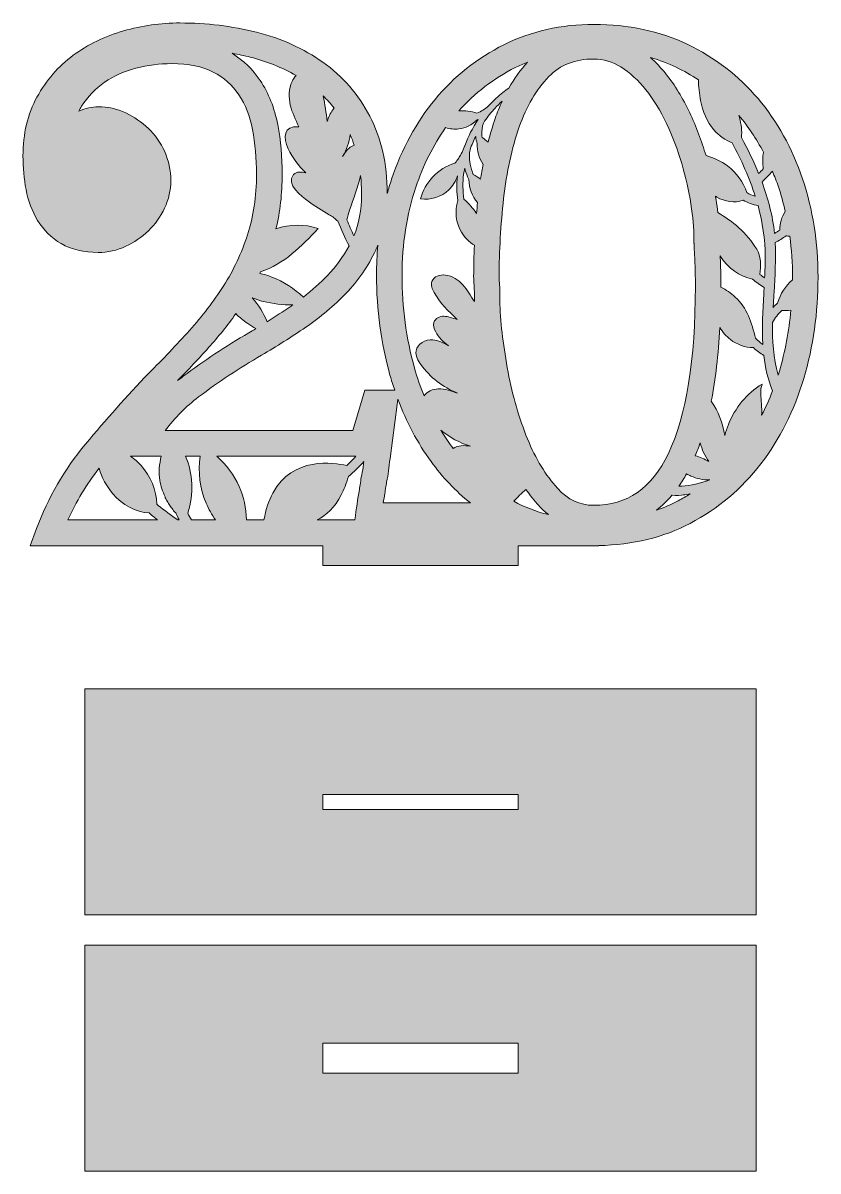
# Model space of a CAD drawing. Header units: inches. Extents: x 2.36 to 7.64, y -8.81 to -1.19.
import ezdxf

# ---------------------------------------------------------------- set-up
doc = ezdxf.new("R2010")
doc.units = ezdxf.units.IN
doc.header["$MEASUREMENT"] = 0
doc.layers.add('_U+2018_U+043B_U+043E_U+0439_1', color=7, linetype='Continuous')

# ---------------------------------------------------------------- blocks, each defined once
blk = doc.blocks.new('block 2')
at = {"layer": '_U+2018_U+043B_U+043E_U+0439_1', "true_color": 0xffffff}
h = blk.add_hatch(color=7, dxfattribs=at)
h.dxf.hatch_style = 2
edge = h.paths.add_edge_path()
edge.add_spline(control_points=[(7.5387, -2.2222), (7.4701, -2.0196), (7.3704, -1.8404), (7.2425, -1.6894), (7.1136, -1.5374), (6.9554, -1.4161), (6.7723, -1.3286), (6.5885, -1.2409), (6.3803, -1.1964), (6.1535, -1.1964), (5.9354, -1.1964), (5.7338, -1.2419), (5.5543, -1.3317), (5.3762, -1.4208), (5.2222, -1.543), (5.0966, -1.6949), (4.9719, -1.8459), (4.8748, -2.0242), (4.8079, -2.2249), (4.7975, -2.2563), (4.7879, -2.2881), (4.7791, -2.3201), (4.778, -2.122), (4.739, -1.9488), (4.6632, -1.8055), (4.5864, -1.6606), (4.4817, -1.5403), (4.3518, -1.448), (4.2242, -1.3574), (4.0758, -1.2903), (3.9106, -1.2485), (3.7487, -1.2077), (3.5774, -1.187), (3.4015, -1.187), (3.2745, -1.187), (3.1483, -1.2048), (3.0265, -1.2398), (2.9025, -1.2755), (2.7902, -1.33), (2.6928, -1.4017), (2.5935, -1.4749), (2.5123, -1.5684), (2.4516, -1.6795), (2.3899, -1.7924), (2.3586, -1.9236), (2.3586, -2.0695), (2.3586, -2.147), (2.3654, -2.2222), (2.379, -2.2931), (2.3933, -2.3686), (2.4192, -2.4376), (2.4559, -2.4982), (2.4945, -2.5621), (2.5474, -2.6141), (2.613, -2.6526), (2.6793, -2.6916), (2.7622, -2.7115), (2.8591, -2.7115), (2.9218, -2.7115), (2.9831, -2.6977), (3.0414, -2.6704), (3.0968, -2.6447), (3.1474, -2.61), (3.1918, -2.5674), (3.2369, -2.5242), (3.2732, -2.4736), (3.2997, -2.4169), (3.3269, -2.3585), (3.3407, -2.2971), (3.3407, -2.2346), (3.3407, -2.1662), (3.327, -2.1012), (3.3002, -2.0415), (3.2737, -1.9829), (3.2372, -1.9312), (3.1918, -1.8876), (3.1473, -1.8451), (3.0968, -1.8104), (3.0415, -1.7846), (2.9829, -1.7573), (2.9216, -1.7435), (2.8591, -1.7435), (2.8177, -1.7435), (2.7741, -1.7531), (2.729, -1.7721), (2.7346, -1.7612), (2.7407, -1.7506), (2.7472, -1.7405), (2.788, -1.6766), (2.8396, -1.6229), (2.9005, -1.5809), (2.9626, -1.5382), (3.0327, -1.5067), (3.1089, -1.4873), (3.1883, -1.4671), (3.2677, -1.4569), (3.3449, -1.4569), (3.4591, -1.4569), (3.5528, -1.4758), (3.6233, -1.513), (3.6945, -1.5507), (3.7499, -1.6002), (3.7926, -1.6641), (3.8363, -1.7297), (3.8669, -1.8072), (3.8835, -1.8945), (3.9013, -1.988), (3.9103, -2.0882), (3.9103, -2.1921), (3.9103, -2.3394), (3.8903, -2.4749), (3.8509, -2.5946), (3.811, -2.7158), (3.7577, -2.8292), (3.6926, -2.9315), (3.6262, -3.0355), (3.5498, -3.1356), (3.4654, -3.2291), (3.3786, -3.3252), (3.2875, -3.4209), (3.1948, -3.5136), (3.1948, -3.5136), (3.1942, -3.5143), (3.1942, -3.5143), (3.1942, -3.5143), (3.1935, -3.515), (3.1935, -3.515), (3.0509, -3.664), (2.9099, -3.8218), (2.7746, -3.9838), (2.6338, -4.1525), (2.5242, -4.3411), (2.4488, -4.5442), (2.4488, -4.5442), (2.4061, -4.6593), (2.4061, -4.6593), (2.4061, -4.6593), (2.5289, -4.6593), (2.5289, -4.6593), (2.5289, -4.6593), (4.35, -4.6593), (4.35, -4.6593), (4.35, -4.6593), (4.35, -4.7912), (4.35, -4.7912), (4.35, -4.7912), (5.65, -4.7912), (5.65, -4.7912), (5.65, -4.7912), (5.65, -4.6593), (5.65, -4.6593), (5.65, -4.6593), (6.1856, -4.6593), (6.1856, -4.6593), (6.1856, -4.6593), (6.1856, -4.6583), (6.1856, -4.6583), (6.4102, -4.654), (6.614, -4.6045), (6.7917, -4.5109), (6.9763, -4.4137), (7.1343, -4.2808), (7.2613, -4.1158), (7.3872, -3.9523), (7.4832, -3.7613), (7.5467, -3.5481), (7.6096, -3.3369), (7.6414, -3.1108), (7.6414, -2.8761), (7.6414, -2.6435), (7.6069, -2.4235), (7.5387, -2.2222)], knot_values=[0, 0, 0, 0, 1, 1, 1, 2, 2, 2, 3, 3, 3, 4, 4, 4, 5, 5, 5, 6, 6, 6, 7, 7, 7, 8, 8, 8, 9, 9, 9, 10, 10, 10, 11, 11, 11, 12, 12, 12, 13, 13, 13, 14, 14, 14, 15, 15, 15, 16, 16, 16, 17, 17, 17, 18, 18, 18, 19, 19, 19, 20, 20, 20, 21, 21, 21, 22, 22, 22, 23, 23, 23, 24, 24, 24, 25, 25, 25, 26, 26, 26, 27, 27, 27, 28, 28, 28, 29, 29, 29, 30, 30, 30, 31, 31, 31, 32, 32, 32, 33, 33, 33, 34, 34, 34, 35, 35, 35, 36, 36, 36, 37, 37, 37, 38, 38, 38, 39, 39, 39, 40, 40, 40, 41, 41, 41, 42, 42, 42, 43, 43, 43, 44, 44, 44, 45, 45, 45, 46, 46, 46, 47, 47, 47, 48, 48, 48, 49, 49, 49, 50, 50, 50, 51, 51, 51, 52, 52, 52, 53, 53, 53, 54, 54, 54, 55, 55, 55, 56, 56, 56, 57, 57, 57, 57], degree=3, periodic=1)
edge = h.paths.add_edge_path()
edge.add_spline(control_points=[(7.3782, -2.2765), (7.3959, -2.3288), (7.4108, -2.3826), (7.4235, -2.4376), (7.4006, -2.476), (7.3866, -2.5188), (7.3866, -2.5627), (7.3752, -2.5701), (7.3637, -2.5774), (7.352, -2.5845), (7.3397, -2.4672), (7.3101, -2.3544), (7.2691, -2.2443), (7.2915, -2.2214), (7.315, -2.1971), (7.338, -2.1712), (7.3524, -2.2055), (7.366, -2.2405), (7.3782, -2.2765)], knot_values=[0, 0, 0, 0, 1, 1, 1, 2, 2, 2, 3, 3, 3, 4, 4, 4, 5, 5, 5, 6, 6, 6, 6], degree=3, periodic=1)
edge = h.paths.add_edge_path()
edge.add_spline(control_points=[(7.472, -2.8761), (7.472, -2.8816), (7.4717, -2.887), (7.4717, -2.8924), (7.425, -2.9342), (7.3907, -2.9854), (7.3721, -3.0473), (7.3621, -3.0567), (7.3524, -3.0665), (7.3431, -3.0766), (7.3448, -3.0434), (7.3469, -3.0102), (7.3489, -2.9772), (7.3557, -2.8684), (7.3627, -2.7558), (7.3569, -2.6462), (7.3815, -2.6322), (7.4055, -2.6172), (7.429, -2.6013), (7.4369, -2.6025), (7.4451, -2.6026), (7.4535, -2.6021), (7.4655, -2.6908), (7.472, -2.7822), (7.472, -2.8761)], knot_values=[0, 0, 0, 0, 1, 1, 1, 2, 2, 2, 3, 3, 3, 4, 4, 4, 5, 5, 5, 6, 6, 6, 7, 7, 7, 8, 8, 8, 8], degree=3, periodic=1)
edge = h.paths.add_edge_path()
edge.add_spline(control_points=[(7.2904, -2.7412), (7.2906, -2.7871), (7.2889, -2.8337), (7.2867, -2.8802), (7.276, -2.873), (7.2656, -2.8654), (7.2557, -2.8573), (7.2625, -2.802), (7.2625, -2.7335), (7.2346, -2.6897), (7.2029, -2.6399), (7.1597, -2.5863), (7.1158, -2.5469), (7.073, -2.5084), (7.0244, -2.4772), (6.9758, -2.4465), (6.9726, -2.4193), (6.9689, -2.3914), (6.9644, -2.3626), (6.9631, -2.3541), (6.9614, -2.3454), (6.96, -2.3369), (6.9631, -2.339), (6.966, -2.3413), (6.9693, -2.3433), (7.0208, -2.3749), (7.0876, -2.3855), (7.1432, -2.3646), (7.1729, -2.38), (7.207, -2.394), (7.2428, -2.4005), (7.2724, -2.5096), (7.2901, -2.6228), (7.2904, -2.7412)], knot_values=[0, 0, 0, 0, 1, 1, 1, 2, 2, 2, 3, 3, 3, 4, 4, 4, 5, 5, 5, 6, 6, 6, 7, 7, 7, 8, 8, 8, 9, 9, 9, 10, 10, 10, 11, 11, 11, 11], degree=3, periodic=1)
edge = h.paths.add_edge_path()
edge.add_spline(control_points=[(7.2656, -3.7158), (7.2621, -3.6722), (7.2541, -3.6267), (7.2695, -3.5859), (7.1686, -3.6483), (7.0888, -3.7439), (7.0455, -3.8543), (7.0363, -3.8779), (7.0288, -3.9021), (7.0229, -3.9267), (7.005, -3.8464), (6.9803, -3.7645), (6.9318, -3.6999), (6.9605, -3.5543), (6.9797, -3.3909), (6.9891, -3.2101), (7.0073, -3.2409), (7.0309, -3.2684), (7.0593, -3.2901), (7.1028, -3.3233), (7.157, -3.3427), (7.2116, -3.3438), (7.2336, -3.3625), (7.2566, -3.3801), (7.2807, -3.3965), (7.2902, -3.4759), (7.3081, -3.5546), (7.3391, -3.6316), (7.3174, -3.6875), (7.293, -3.7412), (7.2662, -3.7929), (7.2677, -3.7673), (7.2676, -3.7415), (7.2656, -3.7158)], knot_values=[0, 0, 0, 0, 1, 1, 1, 2, 2, 2, 3, 3, 3, 4, 4, 4, 5, 5, 5, 6, 6, 6, 7, 7, 7, 8, 8, 8, 9, 9, 9, 10, 10, 10, 11, 11, 11, 11], degree=3, periodic=1)
edge = h.paths.add_edge_path()
edge.add_spline(control_points=[(7.2743, -3.3232), (7.2574, -3.3101), (7.2413, -3.2961), (7.2256, -3.2817), (7.2031, -3.1794), (7.1674, -3.0782), (7.0917, -3.0077), (7.0631, -2.9811), (7.03, -2.9602), (6.9959, -2.9409), (6.9959, -2.9396), (6.996, -2.9383), (6.996, -2.9369), (6.996, -2.891), (6.9951, -2.8429), (6.9936, -2.7937), (6.9929, -2.7746), (6.9921, -2.7546), (6.9912, -2.7342), (6.9921, -2.7357), (6.9929, -2.7374), (6.9939, -2.7389), (7.0435, -2.8158), (7.1186, -2.8703), (7.2066, -2.8887), (7.2299, -2.9092), (7.2554, -2.9277), (7.2833, -2.9437), (7.2825, -2.9576), (7.2817, -2.9716), (7.2809, -2.9854), (7.2742, -3.0971), (7.2675, -3.2106), (7.2743, -3.3232)], knot_values=[0, 0, 0, 0, 1, 1, 1, 2, 2, 2, 3, 3, 3, 4, 4, 4, 5, 5, 5, 6, 6, 6, 7, 7, 7, 8, 8, 8, 9, 9, 9, 10, 10, 10, 11, 11, 11, 11], degree=3, periodic=1)
edge = h.paths.add_edge_path()
edge.add_spline(control_points=[(6.8585, -3.9753), (6.8694, -4.02), (6.8891, -4.063), (6.9162, -4.1), (6.8878, -4.0837), (6.8573, -4.0708), (6.8258, -4.0614), (6.8373, -4.0339), (6.8481, -4.005), (6.8585, -3.9753)], knot_values=[0, 0, 0, 0, 1, 1, 1, 2, 2, 2, 3, 3, 3, 3], degree=3, periodic=1)
edge = h.paths.add_edge_path()
edge.add_spline(control_points=[(6.7677, -4.1813), (6.7769, -4.1867), (6.7863, -4.1918), (6.7961, -4.1963), (6.8343, -4.2136), (6.8761, -4.2231), (6.9232, -4.2217), (6.9231, -4.2217), (6.9231, -4.2217), (6.9231, -4.2218), (6.8584, -4.2459), (6.7965, -4.2596), (6.7357, -4.2631), (6.7289, -4.2635), (6.7225, -4.2638), (6.7161, -4.2641), (6.7342, -4.2382), (6.7514, -4.2106), (6.7677, -4.1813)], knot_values=[0, 0, 0, 0, 1, 1, 1, 2, 2, 2, 3, 3, 3, 4, 4, 4, 5, 5, 5, 6, 6, 6, 6], degree=3, periodic=1)
edge = h.paths.add_edge_path()
edge.add_spline(control_points=[(7.3843, -3.4997), (7.3817, -3.5085), (7.3787, -3.517), (7.376, -3.5257), (7.3439, -3.4121), (7.3372, -3.294), (7.3395, -3.1757), (7.356, -3.1459), (7.3766, -3.1198), (7.4002, -3.0963), (7.4206, -3.0968), (7.4411, -3.0965), (7.4615, -3.0953), (7.4483, -3.2352), (7.4227, -3.3706), (7.3843, -3.4997)], knot_values=[0, 0, 0, 0, 1, 1, 1, 2, 2, 2, 3, 3, 3, 4, 4, 4, 5, 5, 5, 5], degree=3, periodic=1)
edge = h.paths.add_edge_path()
edge.add_spline(control_points=[(7.2781, -2.0443), (7.2713, -2.0795), (7.2757, -2.1206), (7.2767, -2.1559), (7.2668, -2.1665), (7.2568, -2.177), (7.2468, -2.1873), (7.2137, -2.1065), (7.1748, -2.027), (7.1323, -1.9481), (7.1374, -1.9045), (7.131, -1.859), (7.1197, -1.8162), (7.1185, -1.8114), (7.117, -1.8068), (7.1157, -1.8021), (7.1774, -1.8753), (7.2315, -1.9564), (7.2781, -2.0443)], knot_values=[0, 0, 0, 0, 1, 1, 1, 2, 2, 2, 3, 3, 3, 4, 4, 4, 5, 5, 5, 6, 6, 6, 6], degree=3, periodic=1)
edge = h.paths.add_edge_path()
edge.add_spline(control_points=[(6.6993, -1.4815), (6.7506, -1.5061), (6.7995, -1.5339), (6.8462, -1.5644), (6.8483, -1.6109), (6.8522, -1.6573), (6.8612, -1.7029), (6.8751, -1.7735), (6.9021, -1.8429), (6.9492, -1.8974), (6.9822, -1.9357), (7.0248, -1.9653), (7.0718, -1.9839), (7.1319, -2.0975), (7.1854, -2.2153), (7.2245, -2.3384), (7.2053, -2.3322), (7.1864, -2.3238), (7.1678, -2.314), (7.1458, -2.2434), (7.0991, -2.1808), (7.0395, -2.1366), (6.9969, -2.105), (6.9482, -2.0825), (6.897, -2.0683), (6.8679, -1.971), (6.8315, -1.8751), (6.7885, -1.7831), (6.7435, -1.6869), (6.6902, -1.6001), (6.6301, -1.5251), (6.5981, -1.4853), (6.5639, -1.4489), (6.5277, -1.4165), (6.5874, -1.4338), (6.6447, -1.4555), (6.6993, -1.4815)], knot_values=[0, 0, 0, 0, 1, 1, 1, 2, 2, 2, 3, 3, 3, 4, 4, 4, 5, 5, 5, 6, 6, 6, 7, 7, 7, 8, 8, 8, 9, 9, 9, 10, 10, 10, 11, 11, 11, 12, 12, 12, 12], degree=3, periodic=1)
edge = h.paths.add_edge_path()
edge.add_spline(control_points=[(5.6301, -1.4832), (5.6566, -1.47), (5.6838, -1.4578), (5.7115, -1.4468), (5.6648, -1.4981), (5.6232, -1.5563), (5.5866, -1.6207), (5.5597, -1.6372), (5.5335, -1.6579), (5.502, -1.6876), (5.4845, -1.7038), (5.4671, -1.7215), (5.4505, -1.7403), (5.4279, -1.7596), (5.404, -1.7741), (5.3748, -1.786), (5.3364, -1.7731), (5.2951, -1.7686), (5.2543, -1.7717), (5.3596, -1.6526), (5.4857, -1.5554), (5.6301, -1.4832)], knot_values=[0, 0, 0, 0, 1, 1, 1, 2, 2, 2, 3, 3, 3, 4, 4, 4, 5, 5, 5, 6, 6, 6, 7, 7, 7, 7], degree=3, periodic=1)
edge = h.paths.add_edge_path()
edge.add_spline(control_points=[(3.4788, -4.4885), (3.4699, -4.4735), (3.4613, -4.4582), (3.4535, -4.4425), (3.4953, -4.3136), (3.4877, -4.179), (3.4389, -4.0651), (3.4389, -4.0651), (3.5364, -4.0651), (3.5364, -4.0651), (3.5212, -4.1697), (3.5344, -4.2786), (3.5752, -4.3762), (3.5919, -4.4159), (3.6133, -4.4535), (3.6384, -4.4885), (3.6384, -4.4885), (3.4788, -4.4885), (3.4788, -4.4885)], knot_values=[0, 0, 0, 0, 1, 1, 1, 2, 2, 2, 3, 3, 3, 4, 4, 4, 5, 5, 5, 6, 6, 6, 6], degree=3, periodic=1)
edge = h.paths.add_edge_path()
edge.add_spline(control_points=[(3.3877, -4.4885), (3.3424, -4.457), (3.2989, -4.4248), (3.2576, -4.3919), (3.2545, -4.3894), (3.2514, -4.3866), (3.2483, -4.384), (3.2443, -4.2898), (3.2076, -4.197), (3.1443, -4.127), (3.1232, -4.1036), (3.0991, -4.0829), (3.073, -4.0651), (3.073, -4.0651), (3.1468, -4.0651), (3.1468, -4.0651), (3.1468, -4.0651), (3.278, -4.0651), (3.278, -4.0651), (3.2636, -4.1174), (3.2598, -4.1726), (3.2683, -4.2262), (3.2743, -4.2639), (3.2864, -4.3004), (3.3032, -4.3347), (3.3036, -4.3396), (3.3049, -4.3445), (3.3075, -4.349), (3.3136, -4.3589), (3.3201, -4.3686), (3.3265, -4.3783), (3.3323, -4.3871), (3.3381, -4.3959), (3.3437, -4.4048), (3.3437, -4.4048), (3.3446, -4.4063), (3.3446, -4.4063), (3.3446, -4.4063), (3.3457, -4.4076), (3.3457, -4.4076), (3.3468, -4.409), (3.3481, -4.411), (3.3495, -4.4132), (3.3549, -4.4213), (3.3626, -4.433), (3.374, -4.4399), (3.3809, -4.4565), (3.3886, -4.4727), (3.3967, -4.4885), (3.3967, -4.4885), (3.3877, -4.4885), (3.3877, -4.4885)], knot_values=[0, 0, 0, 0, 1, 1, 1, 2, 2, 2, 3, 3, 3, 4, 4, 4, 5, 5, 5, 6, 6, 6, 7, 7, 7, 8, 8, 8, 9, 9, 9, 10, 10, 10, 11, 11, 11, 12, 12, 12, 13, 13, 13, 14, 14, 14, 15, 15, 15, 16, 16, 16, 17, 17, 17, 17], degree=3, periodic=1)
edge = h.paths.add_edge_path()
edge.add_spline(control_points=[(3.795, -4.2661), (3.761, -4.1893), (3.7098, -4.1204), (3.6468, -4.0651), (3.6468, -4.0651), (4.5705, -4.0651), (4.5705, -4.0651), (4.5516, -4.0861), (4.5314, -4.1067), (4.5095, -4.1267), (4.4238, -4.1068), (4.1503, -4.0654), (4.0186, -4.3096), (3.9928, -4.3573), (3.9725, -4.4164), (3.96, -4.4885), (3.96, -4.4885), (3.8431, -4.4885), (3.8431, -4.4885), (3.8411, -4.4075), (3.825, -4.3337), (3.795, -4.2661)], knot_values=[0, 0, 0, 0, 1, 1, 1, 2, 2, 2, 3, 3, 3, 4, 4, 4, 5, 5, 5, 6, 6, 6, 7, 7, 7, 7], degree=3, periodic=1)
edge = h.paths.add_edge_path()
edge.add_spline(control_points=[(4.8493, -3.6851), (4.906, -3.8367), (4.9799, -3.9757), (5.07, -4.0999), (5.1457, -4.2043), (5.2334, -4.2963), (5.332, -4.3753), (5.332, -4.3753), (4.7523, -4.3753), (4.7523, -4.3753), (4.7559, -4.3533), (4.7596, -4.3321), (4.7635, -4.3118), (4.7635, -4.3118), (4.765, -4.3038), (4.765, -4.3038), (4.765, -4.3038), (4.765, -4.2956), (4.765, -4.2956), (4.765, -4.2954), (4.7651, -4.2907), (4.7677, -4.279), (4.7677, -4.279), (4.7678, -4.2787), (4.7678, -4.2787), (4.7678, -4.2787), (4.7679, -4.2783), (4.7679, -4.2783), (4.7713, -4.2626), (4.7733, -4.2491), (4.7741, -4.2367), (4.7801, -4.2115), (4.7847, -4.1868), (4.7879, -4.1632), (4.7911, -4.139), (4.7942, -4.1116), (4.7975, -4.0792), (4.7975, -4.0792), (4.8445, -3.7219), (4.8445, -3.7219), (4.8445, -3.7219), (4.8493, -3.6851), (4.8493, -3.6851)], knot_values=[0, 0, 0, 0, 1, 1, 1, 2, 2, 2, 3, 3, 3, 4, 4, 4, 5, 5, 5, 6, 6, 6, 7, 7, 7, 8, 8, 8, 9, 9, 9, 10, 10, 10, 11, 11, 11, 12, 12, 12, 13, 13, 13, 14, 14, 14, 14], degree=3, periodic=1)
edge = h.paths.add_edge_path()
edge.add_spline(control_points=[(5.4141, -2.1231), (5.4146, -2.1238), (5.4152, -2.1245), (5.4157, -2.1252), (5.4095, -2.1575), (5.404, -2.1905), (5.3989, -2.2238), (5.3835, -2.2133), (5.3678, -2.203), (5.351, -2.193), (5.3492, -2.1882), (5.3472, -2.1836), (5.3456, -2.1786), (5.3277, -2.1274), (5.3215, -2.0864), (5.3264, -2.0489), (5.3271, -2.0414), (5.3279, -2.0352), (5.3289, -2.0296), (5.3403, -1.9981), (5.3528, -1.9686), (5.3668, -1.9403), (5.3686, -1.9566), (5.3723, -1.9732), (5.3775, -1.9898), (5.3746, -2.0367), (5.387, -2.0846), (5.4141, -2.1231)], knot_values=[0, 0, 0, 0, 1, 1, 1, 2, 2, 2, 3, 3, 3, 4, 4, 4, 5, 5, 5, 6, 6, 6, 7, 7, 7, 8, 8, 8, 9, 9, 9, 9], degree=3, periodic=1)
edge = h.paths.add_edge_path()
edge.add_spline(control_points=[(5.3792, -2.3806), (5.3767, -2.4043), (5.3744, -2.428), (5.3723, -2.4517), (5.3488, -2.4185), (5.3213, -2.3868), (5.2888, -2.3565), (5.2804, -2.3044), (5.2791, -2.2445), (5.2862, -2.1935), (5.2882, -2.1794), (5.2907, -2.1654), (5.2937, -2.1511), (5.2984, -2.1692), (5.3048, -2.1882), (5.3128, -2.2082), (5.3153, -2.2146), (5.3184, -2.221), (5.3214, -2.2274), (5.3228, -2.283), (5.3432, -2.3381), (5.3792, -2.3806)], knot_values=[0, 0, 0, 0, 1, 1, 1, 2, 2, 2, 3, 3, 3, 4, 4, 4, 5, 5, 5, 6, 6, 6, 7, 7, 7, 7], degree=3, periodic=1)
edge = h.paths.add_edge_path()
edge.add_spline(control_points=[(5.2176, -4.014), (5.2141, -4.0094), (5.2105, -4.005), (5.2071, -4.0003), (5.182, -3.9658), (5.1585, -3.9297), (5.1362, -3.8926), (5.1939, -3.9401), (5.2607, -3.9766), (5.3321, -3.9986), (5.2921, -3.9913), (5.2466, -3.9921), (5.2176, -4.014)], knot_values=[0, 0, 0, 0, 1, 1, 1, 2, 2, 2, 3, 3, 3, 4, 4, 4, 4], degree=3, periodic=1)
edge = h.paths.add_edge_path()
edge.add_spline(control_points=[(4.4739, -4.3214), (4.4921, -4.2869), (4.5078, -4.2468), (4.5205, -4.2006), (4.5587, -4.1683), (4.5928, -4.1349), (4.6234, -4.1), (4.6217, -4.1148), (4.6201, -4.1284), (4.6185, -4.1404), (4.6158, -4.1606), (4.6116, -4.1821), (4.6061, -4.2043), (4.6061, -4.2043), (4.6036, -4.2144), (4.6036, -4.2144), (4.6036, -4.2144), (4.6036, -4.2249), (4.6036, -4.2249), (4.6036, -4.2251), (4.6035, -4.2297), (4.6009, -4.2419), (4.5972, -4.2583), (4.5951, -4.2729), (4.5944, -4.2863), (4.5828, -4.3475), (4.5729, -4.4153), (4.5647, -4.4885), (4.5647, -4.4885), (4.313, -4.4885), (4.313, -4.4885), (4.3733, -4.4568), (4.4304, -4.4049), (4.4739, -4.3214)], knot_values=[0, 0, 0, 0, 1, 1, 1, 2, 2, 2, 3, 3, 3, 4, 4, 4, 5, 5, 5, 6, 6, 6, 7, 7, 7, 8, 8, 8, 9, 9, 9, 10, 10, 10, 11, 11, 11, 11], degree=3, periodic=1)
edge = h.paths.add_edge_path()
edge.add_spline(control_points=[(5.6198, -4.3638), (5.6449, -4.3366), (5.6719, -4.3105), (5.7006, -4.286), (5.7276, -4.3242), (5.7559, -4.3601), (5.786, -4.3927), (5.8065, -4.4151), (5.8279, -4.4352), (5.85, -4.4531), (5.768, -4.4323), (5.6912, -4.4024), (5.6198, -4.3638)], knot_values=[0, 0, 0, 0, 1, 1, 1, 2, 2, 2, 3, 3, 3, 4, 4, 4, 4], degree=3, periodic=1)
edge = h.paths.add_edge_path()
edge.add_spline(control_points=[(5.4963, -1.8216), (5.4787, -1.872), (5.463, -1.9246), (5.4489, -1.9789), (5.4365, -1.968), (5.4237, -1.9575), (5.4098, -1.9479), (5.4087, -1.9415), (5.4079, -1.9347), (5.4073, -1.9274), (5.4058, -1.9058), (5.4099, -1.8761), (5.4178, -1.8515), (5.4386, -1.8204), (5.4612, -1.7911), (5.4869, -1.7622), (5.4869, -1.7622), (5.4898, -1.7591), (5.4898, -1.7591), (5.4906, -1.7582), (5.4915, -1.7573), (5.4923, -1.7564), (5.4923, -1.7564), (5.4937, -1.7549), (5.4937, -1.7549), (5.5101, -1.7372), (5.5263, -1.7215), (5.5424, -1.7072), (5.5256, -1.7437), (5.5101, -1.7818), (5.4963, -1.8216)], knot_values=[0, 0, 0, 0, 1, 1, 1, 2, 2, 2, 3, 3, 3, 4, 4, 4, 5, 5, 5, 6, 6, 6, 7, 7, 7, 8, 8, 8, 9, 9, 9, 10, 10, 10, 10], degree=3, periodic=1)
edge = h.paths.add_edge_path()
edge.add_spline(control_points=[(4.9687, -2.2784), (5.0176, -2.1317), (5.0843, -1.999), (5.1672, -1.882), (5.1952, -1.8912), (5.2251, -1.8945), (5.2543, -1.891), (5.3002, -1.8856), (5.3436, -1.8636), (5.376, -1.8308), (5.3783, -1.83), (5.3806, -1.8291), (5.383, -1.8283), (5.3465, -1.883), (5.3161, -1.9425), (5.2941, -2.0026), (5.2927, -2.0049), (5.2919, -2.0072), (5.2912, -2.009), (5.291, -2.0097), (5.2908, -2.0103), (5.2901, -2.012), (5.2849, -2.0261), (5.2787, -2.0423), (5.2709, -2.0571), (5.2601, -2.0765), (5.2467, -2.0964), (5.231, -2.1163), (5.2303, -2.1168), (5.2297, -2.1173), (5.229, -2.1178), (5.1135, -2.1531), (5.0292, -2.2463), (5.0002, -2.3561), (5.0676, -2.3658), (5.1388, -2.3428), (5.1879, -2.2957), (5.2146, -2.2702), (5.234, -2.2377), (5.2455, -2.2026), (5.2386, -2.2602), (5.2394, -2.3146), (5.2477, -2.3654), (5.2263, -2.4352), (5.2347, -2.5141), (5.272, -2.577), (5.293, -2.6125), (5.3231, -2.6421), (5.358, -2.664), (5.3548, -2.734), (5.3532, -2.8033), (5.3532, -2.8714), (5.3532, -2.8906), (5.3541, -2.9098), (5.3558, -2.9282), (5.3571, -2.9426), (5.3578, -2.9565), (5.3578, -2.9696), (5.3578, -2.9696), (5.3578, -2.9956), (5.3578, -2.9956), (5.3578, -2.9988), (5.3577, -3.002), (5.3578, -3.0052), (5.3578, -3.0052), (5.3578, -3.0364), (5.3578, -3.0364), (5.3325, -2.9988), (5.3118, -2.9592), (5.2823, -2.9267), (5.2517, -2.893), (5.2108, -2.8673), (5.1657, -2.8615), (5.1301, -2.857), (5.0875, -2.87), (5.0759, -2.9039), (5.0676, -2.9283), (5.0779, -2.9549), (5.0903, -2.9774), (5.1284, -3.0466), (5.1868, -3.1021), (5.2442, -3.1564), (5.2098, -3.1484), (5.1837, -3.1358), (5.1557, -3.1351), (5.1277, -3.1344), (5.0973, -3.1491), (5.0889, -3.1758), (5.0823, -3.1967), (5.0904, -3.2194), (5.1009, -3.2387), (5.1211, -3.2758), (5.1509, -3.3075), (5.1862, -3.3307), (5.1523, -3.3119), (5.1186, -3.2951), (5.0817, -3.2921), (5.0331, -3.2881), (4.9781, -3.317), (4.9709, -3.3653), (4.9661, -3.3978), (4.9834, -3.4293), (5.0025, -3.456), (5.0632, -3.541), (5.1493, -3.6076), (5.2468, -3.645), (5.2058, -3.6339), (5.1628, -3.6161), (5.1178, -3.6173), (5.0813, -3.6182), (5.0431, -3.635), (5.0234, -3.6644), (4.9995, -3.6051), (4.9784, -3.5437), (4.9605, -3.48), (4.9052, -3.2826), (4.8772, -3.0747), (4.8772, -2.8621), (4.8772, -2.6571), (4.908, -2.4608), (4.9687, -2.2784)], knot_values=[0, 0, 0, 0, 1, 1, 1, 2, 2, 2, 3, 3, 3, 4, 4, 4, 5, 5, 5, 6, 6, 6, 7, 7, 7, 8, 8, 8, 9, 9, 9, 10, 10, 10, 11, 11, 11, 12, 12, 12, 13, 13, 13, 14, 14, 14, 15, 15, 15, 16, 16, 16, 17, 17, 17, 18, 18, 18, 19, 19, 19, 20, 20, 20, 21, 21, 21, 22, 22, 22, 23, 23, 23, 24, 24, 24, 25, 25, 25, 26, 26, 26, 27, 27, 27, 28, 28, 28, 29, 29, 29, 30, 30, 30, 31, 31, 31, 32, 32, 32, 33, 33, 33, 34, 34, 34, 35, 35, 35, 36, 36, 36, 37, 37, 37, 38, 38, 38, 39, 39, 39, 40, 40, 40, 40], degree=3, periodic=1)
edge = h.paths.add_edge_path()
edge.add_spline(control_points=[(4.6083, -2.3289), (4.6083, -2.4288), (4.5912, -2.5198), (4.5578, -2.6001), (4.5407, -2.5646), (4.5253, -2.5292), (4.5115, -2.4947), (4.5151, -2.4732), (4.5219, -2.4514), (4.529, -2.4307), (4.555, -2.3547), (4.5821, -2.2785), (4.602, -2.2013), (4.6062, -2.2422), (4.6083, -2.2847), (4.6083, -2.3289)], knot_values=[0, 0, 0, 0, 1, 1, 1, 2, 2, 2, 3, 3, 3, 4, 4, 4, 5, 5, 5, 5], degree=3, periodic=1)
edge = h.paths.add_edge_path()
edge.add_spline(control_points=[(4.5328, -1.9282), (4.5429, -1.951), (4.5518, -1.9748), (4.5599, -1.9994), (4.5535, -2.0011), (4.5472, -2.0035), (4.5416, -2.0068), (4.5154, -2.022), (4.4981, -2.0484), (4.4819, -2.0737), (4.5104, -2.0291), (4.5268, -1.979), (4.5328, -1.9282)], knot_values=[0, 0, 0, 0, 1, 1, 1, 2, 2, 2, 3, 3, 3, 4, 4, 4, 4], degree=3, periodic=1)
edge = h.paths.add_edge_path()
edge.add_spline(control_points=[(4.4255, -1.7522), (4.4228, -1.7558), (4.4202, -1.7593), (4.4177, -1.763), (4.4012, -1.7871), (4.3884, -1.8135), (4.3799, -1.8409), (4.3739, -1.7837), (4.3647, -1.727), (4.3526, -1.6711), (4.3785, -1.6965), (4.4029, -1.7235), (4.4255, -1.7522)], knot_values=[0, 0, 0, 0, 1, 1, 1, 2, 2, 2, 3, 3, 3, 4, 4, 4, 4], degree=3, periodic=1)
edge = h.paths.add_edge_path()
edge.add_spline(control_points=[(3.7486, -1.3883), (3.7892, -1.3956), (3.8293, -1.4043), (3.8687, -1.4142), (3.9798, -1.4423), (4.0817, -1.4833), (4.173, -1.5362), (4.1621, -1.5478), (4.1531, -1.5614), (4.1466, -1.5754), (4.1236, -1.625), (4.1232, -1.6814), (4.1349, -1.7328), (4.1466, -1.7845), (4.1724, -1.829), (4.191, -1.8775), (4.0891, -1.8675), (4.0851, -1.9487), (4.1215, -2.0232), (4.1505, -2.0826), (4.19, -2.1365), (4.2379, -2.182), (4.2103, -2.176), (4.1759, -2.1722), (4.1569, -2.1944), (4.1021, -2.2583), (4.212, -2.3399), (4.2535, -2.3709), (4.298, -2.4041), (4.3468, -2.4311), (4.3941, -2.4604), (4.4149, -2.4733), (4.4336, -2.4885), (4.4515, -2.5045), (4.4721, -2.5572), (4.4966, -2.6125), (4.5252, -2.6677), (4.4868, -2.739), (4.439, -2.8049), (4.3822, -2.864), (4.3333, -2.9149), (4.2797, -2.963), (4.2221, -3.0078), (4.1599, -2.9518), (4.0897, -2.9047), (4.0118, -2.8745), (3.986, -2.8645), (3.9592, -2.8566), (3.932, -2.8507), (3.9339, -2.8469), (3.9357, -2.843), (3.9375, -2.8391), (4.0139, -2.8147), (4.0834, -2.7716), (4.1456, -2.7209), (4.2083, -2.6698), (4.2644, -2.611), (4.3202, -2.5524), (4.2301, -2.5212), (4.1307, -2.5247), (4.0398, -2.5543), (4.0672, -2.4422), (4.0812, -2.3209), (4.0812, -2.1921), (4.0812, -2.0775), (4.0712, -1.9666), (4.0514, -1.8625), (4.0304, -1.7527), (3.9912, -1.6541), (3.9347, -1.5693), (3.8862, -1.4966), (3.8238, -1.4358), (3.7486, -1.3883)], knot_values=[0, 0, 0, 0, 1, 1, 1, 2, 2, 2, 3, 3, 3, 4, 4, 4, 5, 5, 5, 6, 6, 6, 7, 7, 7, 8, 8, 8, 9, 9, 9, 10, 10, 10, 11, 11, 11, 12, 12, 12, 13, 13, 13, 14, 14, 14, 15, 15, 15, 16, 16, 16, 17, 17, 17, 18, 18, 18, 19, 19, 19, 20, 20, 20, 21, 21, 21, 22, 22, 22, 23, 23, 23, 24, 24, 24, 24], degree=3, periodic=1)
edge = h.paths.add_edge_path()
edge.add_spline(control_points=[(3.9814, -3.1712), (3.9568, -3.1141), (3.9234, -3.0607), (3.8825, -3.0137), (3.9062, -3.0231), (3.9306, -3.0308), (3.9553, -3.0369), (4.0193, -3.0527), (4.085, -3.059), (4.151, -3.0602), (4.1476, -3.0625), (4.1443, -3.0649), (4.1409, -3.0672), (4.0887, -3.1029), (4.0353, -3.1376), (3.9814, -3.1712)], knot_values=[0, 0, 0, 0, 1, 1, 1, 2, 2, 2, 3, 3, 3, 4, 4, 4, 5, 5, 5, 5], degree=3, periodic=1)
edge = h.paths.add_edge_path()
edge.add_spline(control_points=[(3.5922, -3.3436), (3.6571, -3.2717), (3.7176, -3.1961), (3.773, -3.1179), (3.797, -3.1425), (3.824, -3.1645), (3.8524, -3.1839), (3.8698, -3.1958), (3.8879, -3.2067), (3.9063, -3.2171), (3.8903, -3.2267), (3.8744, -3.2363), (3.8584, -3.2456), (3.7053, -3.3349), (3.5589, -3.4319), (3.4232, -3.5341), (3.4107, -3.5435), (3.3984, -3.5531), (3.3862, -3.563), (3.4566, -3.4908), (3.5256, -3.4173), (3.5922, -3.3436)], knot_values=[0, 0, 0, 0, 1, 1, 1, 2, 2, 2, 3, 3, 3, 4, 4, 4, 5, 5, 5, 6, 6, 6, 7, 7, 7, 7], degree=3, periodic=1)
edge = h.paths.add_edge_path()
edge.add_spline(control_points=[(3.526, -3.6706), (3.6563, -3.5725), (3.7971, -3.4791), (3.9445, -3.3932), (4.0437, -3.3355), (4.1423, -3.2733), (4.2373, -3.2083), (4.336, -3.1409), (4.4262, -3.0649), (4.5054, -2.9823), (4.587, -2.8975), (4.6534, -2.8009), (4.7028, -2.6953), (4.7078, -2.6844), (4.7124, -2.6734), (4.717, -2.6623), (4.7108, -2.728), (4.7077, -2.7946), (4.7077, -2.8621), (4.7077, -3.0902), (4.7379, -3.3134), (4.7973, -3.5257), (4.8068, -3.5595), (4.8174, -3.5926), (4.8284, -3.6254), (4.8284, -3.6254), (4.7598, -3.6254), (4.7598, -3.6254), (4.7598, -3.6254), (4.6938, -3.6254), (4.6938, -3.6254), (4.6938, -3.6254), (4.6301, -3.6254), (4.6301, -3.6254), (4.6301, -3.6254), (4.6119, -3.6864), (4.6119, -3.6864), (4.6119, -3.6864), (4.5499, -3.8942), (4.5499, -3.8942), (4.5499, -3.8942), (3.3039, -3.8942), (3.3039, -3.8942), (3.3676, -3.8088), (3.4419, -3.7339), (3.526, -3.6706)], knot_values=[0, 0, 0, 0, 1, 1, 1, 2, 2, 2, 3, 3, 3, 4, 4, 4, 5, 5, 5, 6, 6, 6, 7, 7, 7, 8, 8, 8, 9, 9, 9, 10, 10, 10, 11, 11, 11, 12, 12, 12, 13, 13, 13, 14, 14, 14, 15, 15, 15, 15], degree=3, periodic=1)
edge = h.paths.add_edge_path()
edge.add_spline(control_points=[(2.8644, -4.145), (2.8825, -4.207), (2.9134, -4.2653), (2.9558, -4.3142), (3.0195, -4.3876), (3.1078, -4.4389), (3.1963, -4.4412), (3.2074, -4.4511), (3.2184, -4.4606), (3.2294, -4.4697), (3.237, -4.4762), (3.2447, -4.4822), (3.2524, -4.4885), (3.2524, -4.4885), (2.6566, -4.4885), (2.6566, -4.4885), (2.712, -4.3669), (2.7816, -4.252), (2.8644, -4.145)], knot_values=[0, 0, 0, 0, 1, 1, 1, 2, 2, 2, 3, 3, 3, 4, 4, 4, 5, 5, 5, 6, 6, 6, 6], degree=3, periodic=1)
edge = h.paths.add_edge_path()
edge.add_spline(control_points=[(6.1511, -4.391), (6.0592, -4.391), (5.9806, -4.3541), (5.9108, -4.2781), (5.832, -4.1924), (5.7648, -4.0821), (5.711, -3.9503), (5.6555, -3.8142), (5.6121, -3.6647), (5.5821, -3.5058), (5.5518, -3.3457), (5.5333, -3.1946), (5.5273, -3.0567), (5.5273, -3.0567), (5.5273, -2.9696), (5.5273, -2.9696), (5.5273, -2.9515), (5.5264, -2.9324), (5.5246, -2.9129), (5.5233, -2.899), (5.5226, -2.8852), (5.5226, -2.8714), (5.5226, -2.7038), (5.5327, -2.5291), (5.5525, -2.3523), (5.572, -2.1788), (5.607, -2.019), (5.6563, -1.8773), (5.7036, -1.7416), (5.7697, -1.6294), (5.8529, -1.5436), (5.9293, -1.4649), (6.0268, -1.4267), (6.1511, -1.4267), (6.2166, -1.4267), (6.2754, -1.4438), (6.331, -1.479), (6.3916, -1.5175), (6.4478, -1.5687), (6.4979, -1.6312), (6.5496, -1.6956), (6.5958, -1.7709), (6.635, -1.8549), (6.6751, -1.9408), (6.7091, -2.0304), (6.7362, -2.1214), (6.763, -2.2123), (6.7835, -2.3023), (6.797, -2.3887), (6.8104, -2.4747), (6.8171, -2.5522), (6.8171, -2.6188), (6.8171, -2.6188), (6.8171, -2.6469), (6.8171, -2.6469), (6.8171, -2.6469), (6.8171, -2.6494), (6.8171, -2.6494), (6.8171, -2.6494), (6.8173, -2.6518), (6.8173, -2.6518), (6.8203, -2.7045), (6.8227, -2.7542), (6.8242, -2.7995), (6.8257, -2.8465), (6.8265, -2.8928), (6.8265, -2.9369), (6.8265, -3.4238), (6.7661, -3.7971), (6.6471, -4.0463), (6.5363, -4.2783), (6.3741, -4.391), (6.1511, -4.391)], knot_values=[0, 0, 0, 0, 1, 1, 1, 2, 2, 2, 3, 3, 3, 4, 4, 4, 5, 5, 5, 6, 6, 6, 7, 7, 7, 8, 8, 8, 9, 9, 9, 10, 10, 10, 11, 11, 11, 12, 12, 12, 13, 13, 13, 14, 14, 14, 15, 15, 15, 16, 16, 16, 17, 17, 17, 18, 18, 18, 19, 19, 19, 20, 20, 20, 21, 21, 21, 22, 22, 22, 23, 23, 23, 24, 24, 24, 24], degree=3, periodic=1)
edge = h.paths.add_edge_path()
edge.add_spline(control_points=[(6.5676, -4.4237), (6.604, -4.3951), (6.638, -4.3619), (6.6698, -4.3245), (6.6707, -4.3245), (6.6717, -4.3245), (6.6725, -4.3246), (6.6942, -4.3281), (6.7401, -4.3226), (6.7451, -4.322), (6.7604, -4.3204), (6.7759, -4.3182), (6.7914, -4.3155), (6.7657, -4.3314), (6.7397, -4.3468), (6.7127, -4.361), (6.6665, -4.3854), (6.6181, -4.4063), (6.5676, -4.4237)], knot_values=[0, 0, 0, 0, 1, 1, 1, 2, 2, 2, 3, 3, 3, 4, 4, 4, 5, 5, 5, 6, 6, 6, 6], degree=3, periodic=1)
h = blk.add_hatch(color=7, dxfattribs=at)
h.dxf.hatch_style = 2
h.paths.add_polyline_path([(2.7699, -5.6109), (2.7699, -7.1109), (7.2301, -7.1109), (7.2301, -5.6109)])
h.paths.add_polyline_path([(5.65, -6.4109), (4.35, -6.4109), (4.35, -6.3109), (5.65, -6.3109)])
h = blk.add_hatch(color=7, dxfattribs=at)
h.dxf.hatch_style = 2
h.paths.add_polyline_path([(2.7699, -7.313), (2.7699, -8.813), (7.2301, -8.813), (7.2301, -7.313)])
h.paths.add_polyline_path([(5.65, -8.163), (4.35, -8.163), (4.35, -7.963), (5.65, -7.963)])
at = {"layer": '_U+2018_U+043B_U+043E_U+0439_1', "lineweight": 0}
for points in [[(2.7699, -5.6109), (2.7699, -7.1109), (7.2301, -7.1109), (7.2301, -5.6109), (2.7699, -5.6109)], [(5.65, -6.4109), (4.35, -6.4109), (4.35, -6.3109), (5.65, -6.3109), (5.65, -6.4109)], [(2.7699, -7.313), (2.7699, -8.813), (7.2301, -8.813), (7.2301, -7.313), (2.7699, -7.313)], [(5.65, -8.163), (4.35, -8.163), (4.35, -7.963), (5.65, -7.963), (5.65, -8.163)]]:
    blk.add_lwpolyline(points, dxfattribs=at)
for points, knots in [([(7.5387, -2.2222), (7.4701, -2.0196), (7.3704, -1.8404), (7.2425, -1.6894), (7.1136, -1.5374), (6.9554, -1.4161), (6.7723, -1.3286), (6.5885, -1.2409), (6.3803, -1.1964), (6.1535, -1.1964), (5.9354, -1.1964), (5.7338, -1.2419), (5.5543, -1.3317), (5.3762, -1.4208), (5.2222, -1.543), (5.0966, -1.6949), (4.9719, -1.8459), (4.8748, -2.0242), (4.8079, -2.2249), (4.7975, -2.2563), (4.7879, -2.2881), (4.7791, -2.3201), (4.778, -2.122), (4.739, -1.9488), (4.6632, -1.8055), (4.5864, -1.6606), (4.4817, -1.5403), (4.3518, -1.448), (4.2242, -1.3574), (4.0758, -1.2903), (3.9106, -1.2485), (3.7487, -1.2077), (3.5774, -1.187), (3.4015, -1.187), (3.2745, -1.187), (3.1483, -1.2048), (3.0265, -1.2398), (2.9025, -1.2755), (2.7902, -1.33), (2.6928, -1.4017), (2.5935, -1.4749), (2.5123, -1.5684), (2.4516, -1.6795), (2.3899, -1.7924), (2.3586, -1.9236), (2.3586, -2.0695), (2.3586, -2.147), (2.3654, -2.2222), (2.379, -2.2931), (2.3933, -2.3686), (2.4192, -2.4376), (2.4559, -2.4982), (2.4945, -2.5621), (2.5474, -2.6141), (2.613, -2.6526), (2.6793, -2.6916), (2.7622, -2.7115), (2.8591, -2.7115), (2.9218, -2.7115), (2.9831, -2.6977), (3.0414, -2.6704), (3.0968, -2.6447), (3.1474, -2.61), (3.1918, -2.5674), (3.2369, -2.5242), (3.2732, -2.4736), (3.2997, -2.4169), (3.3269, -2.3585), (3.3407, -2.2971), (3.3407, -2.2346), (3.3407, -2.1662), (3.327, -2.1012), (3.3002, -2.0415), (3.2737, -1.9829), (3.2372, -1.9312), (3.1918, -1.8876), (3.1473, -1.8451), (3.0968, -1.8104), (3.0415, -1.7846), (2.9829, -1.7573), (2.9216, -1.7435), (2.8591, -1.7435), (2.8177, -1.7435), (2.7741, -1.7531), (2.729, -1.7721), (2.7346, -1.7612), (2.7407, -1.7506), (2.7472, -1.7405), (2.788, -1.6766), (2.8396, -1.6229), (2.9005, -1.5809), (2.9626, -1.5382), (3.0327, -1.5067), (3.1089, -1.4873), (3.1883, -1.4671), (3.2677, -1.4569), (3.3449, -1.4569), (3.4591, -1.4569), (3.5528, -1.4758), (3.6233, -1.513), (3.6945, -1.5507), (3.7499, -1.6002), (3.7926, -1.6641), (3.8363, -1.7297), (3.8669, -1.8072), (3.8835, -1.8945), (3.9013, -1.988), (3.9103, -2.0882), (3.9103, -2.1921), (3.9103, -2.3394), (3.8903, -2.4749), (3.8509, -2.5946), (3.811, -2.7158), (3.7577, -2.8292), (3.6926, -2.9315), (3.6262, -3.0355), (3.5498, -3.1356), (3.4654, -3.2291), (3.3786, -3.3252), (3.2875, -3.4209), (3.1948, -3.5136), (3.1948, -3.5136), (3.1942, -3.5143), (3.1942, -3.5143), (3.1942, -3.5143), (3.1935, -3.515), (3.1935, -3.515), (3.0509, -3.664), (2.9099, -3.8218), (2.7746, -3.9838), (2.6338, -4.1525), (2.5242, -4.3411), (2.4488, -4.5442), (2.4488, -4.5442), (2.4061, -4.6593), (2.4061, -4.6593), (2.4061, -4.6593), (2.5289, -4.6593), (2.5289, -4.6593), (2.5289, -4.6593), (4.35, -4.6593), (4.35, -4.6593), (4.35, -4.6593), (4.35, -4.7912), (4.35, -4.7912), (4.35, -4.7912), (5.65, -4.7912), (5.65, -4.7912), (5.65, -4.7912), (5.65, -4.6593), (5.65, -4.6593), (5.65, -4.6593), (6.1856, -4.6593), (6.1856, -4.6593), (6.1856, -4.6593), (6.1856, -4.6583), (6.1856, -4.6583), (6.4102, -4.654), (6.614, -4.6045), (6.7917, -4.5109), (6.9763, -4.4137), (7.1343, -4.2808), (7.2613, -4.1158), (7.3872, -3.9523), (7.4832, -3.7613), (7.5467, -3.5481), (7.6096, -3.3369), (7.6414, -3.1108), (7.6414, -2.8761), (7.6414, -2.6435), (7.6069, -2.4235), (7.5387, -2.2222)], [0, 0, 0, 0, 1, 1, 1, 2, 2, 2, 3, 3, 3, 4, 4, 4, 5, 5, 5, 6, 6, 6, 7, 7, 7, 8, 8, 8, 9, 9, 9, 10, 10, 10, 11, 11, 11, 12, 12, 12, 13, 13, 13, 14, 14, 14, 15, 15, 15, 16, 16, 16, 17, 17, 17, 18, 18, 18, 19, 19, 19, 20, 20, 20, 21, 21, 21, 22, 22, 22, 23, 23, 23, 24, 24, 24, 25, 25, 25, 26, 26, 26, 27, 27, 27, 28, 28, 28, 29, 29, 29, 30, 30, 30, 31, 31, 31, 32, 32, 32, 33, 33, 33, 34, 34, 34, 35, 35, 35, 36, 36, 36, 37, 37, 37, 38, 38, 38, 39, 39, 39, 40, 40, 40, 41, 41, 41, 42, 42, 42, 43, 43, 43, 44, 44, 44, 45, 45, 45, 46, 46, 46, 47, 47, 47, 48, 48, 48, 49, 49, 49, 50, 50, 50, 51, 51, 51, 52, 52, 52, 53, 53, 53, 54, 54, 54, 55, 55, 55, 56, 56, 56, 57, 57, 57, 57]), ([(3.7486, -1.3883), (3.7892, -1.3956), (3.8293, -1.4043), (3.8687, -1.4142), (3.9798, -1.4423), (4.0817, -1.4833), (4.173, -1.5362), (4.1621, -1.5478), (4.1531, -1.5614), (4.1466, -1.5754), (4.1236, -1.625), (4.1232, -1.6814), (4.1349, -1.7328), (4.1466, -1.7845), (4.1724, -1.829), (4.191, -1.8775), (4.0891, -1.8675), (4.0851, -1.9487), (4.1215, -2.0232), (4.1505, -2.0826), (4.19, -2.1365), (4.2379, -2.182), (4.2103, -2.176), (4.1759, -2.1722), (4.1569, -2.1944), (4.1021, -2.2583), (4.212, -2.3399), (4.2535, -2.3709), (4.298, -2.4041), (4.3468, -2.4311), (4.3941, -2.4604), (4.4149, -2.4733), (4.4336, -2.4885), (4.4515, -2.5045), (4.4721, -2.5572), (4.4966, -2.6125), (4.5252, -2.6677), (4.4868, -2.739), (4.439, -2.8049), (4.3822, -2.864), (4.3333, -2.9149), (4.2797, -2.963), (4.2221, -3.0078), (4.1599, -2.9518), (4.0897, -2.9047), (4.0118, -2.8745), (3.986, -2.8645), (3.9592, -2.8566), (3.932, -2.8507), (3.9339, -2.8469), (3.9357, -2.843), (3.9375, -2.8391), (4.0139, -2.8147), (4.0834, -2.7716), (4.1456, -2.7209), (4.2083, -2.6698), (4.2644, -2.611), (4.3202, -2.5524), (4.2301, -2.5212), (4.1307, -2.5247), (4.0398, -2.5543), (4.0672, -2.4422), (4.0812, -2.3209), (4.0812, -2.1921), (4.0812, -2.0775), (4.0712, -1.9666), (4.0514, -1.8625), (4.0304, -1.7527), (3.9912, -1.6541), (3.9347, -1.5693), (3.8862, -1.4966), (3.8238, -1.4358), (3.7486, -1.3883)], [0, 0, 0, 0, 1, 1, 1, 2, 2, 2, 3, 3, 3, 4, 4, 4, 5, 5, 5, 6, 6, 6, 7, 7, 7, 8, 8, 8, 9, 9, 9, 10, 10, 10, 11, 11, 11, 12, 12, 12, 13, 13, 13, 14, 14, 14, 15, 15, 15, 16, 16, 16, 17, 17, 17, 18, 18, 18, 19, 19, 19, 20, 20, 20, 21, 21, 21, 22, 22, 22, 23, 23, 23, 24, 24, 24, 24]), ([(5.6301, -1.4832), (5.6566, -1.47), (5.6838, -1.4578), (5.7115, -1.4468), (5.6648, -1.4981), (5.6232, -1.5563), (5.5866, -1.6207), (5.5597, -1.6372), (5.5335, -1.6579), (5.502, -1.6876), (5.4845, -1.7038), (5.4671, -1.7215), (5.4505, -1.7403), (5.4279, -1.7596), (5.404, -1.7741), (5.3748, -1.786), (5.3364, -1.7731), (5.2951, -1.7686), (5.2543, -1.7717), (5.3596, -1.6526), (5.4857, -1.5554), (5.6301, -1.4832)], [0, 0, 0, 0, 1, 1, 1, 2, 2, 2, 3, 3, 3, 4, 4, 4, 5, 5, 5, 6, 6, 6, 7, 7, 7, 7]), ([(6.1511, -4.391), (6.0592, -4.391), (5.9806, -4.3541), (5.9108, -4.2781), (5.832, -4.1924), (5.7648, -4.0821), (5.711, -3.9503), (5.6555, -3.8142), (5.6121, -3.6647), (5.5821, -3.5058), (5.5518, -3.3457), (5.5333, -3.1946), (5.5273, -3.0567), (5.5273, -3.0567), (5.5273, -2.9696), (5.5273, -2.9696), (5.5273, -2.9515), (5.5264, -2.9324), (5.5246, -2.9129), (5.5233, -2.899), (5.5226, -2.8852), (5.5226, -2.8714), (5.5226, -2.7038), (5.5327, -2.5291), (5.5525, -2.3523), (5.572, -2.1788), (5.607, -2.019), (5.6563, -1.8773), (5.7036, -1.7416), (5.7697, -1.6294), (5.8529, -1.5436), (5.9293, -1.4649), (6.0268, -1.4267), (6.1511, -1.4267), (6.2166, -1.4267), (6.2754, -1.4438), (6.331, -1.479), (6.3916, -1.5175), (6.4478, -1.5687), (6.4979, -1.6312), (6.5496, -1.6956), (6.5958, -1.7709), (6.635, -1.8549), (6.6751, -1.9408), (6.7091, -2.0304), (6.7362, -2.1214), (6.763, -2.2123), (6.7835, -2.3023), (6.797, -2.3887), (6.8104, -2.4747), (6.8171, -2.5522), (6.8171, -2.6188), (6.8171, -2.6188), (6.8171, -2.6469), (6.8171, -2.6469), (6.8171, -2.6469), (6.8171, -2.6494), (6.8171, -2.6494), (6.8171, -2.6494), (6.8173, -2.6518), (6.8173, -2.6518), (6.8203, -2.7045), (6.8227, -2.7542), (6.8242, -2.7995), (6.8257, -2.8465), (6.8265, -2.8928), (6.8265, -2.9369), (6.8265, -3.4238), (6.7661, -3.7971), (6.6471, -4.0463), (6.5363, -4.2783), (6.3741, -4.391), (6.1511, -4.391)], [0, 0, 0, 0, 1, 1, 1, 2, 2, 2, 3, 3, 3, 4, 4, 4, 5, 5, 5, 6, 6, 6, 7, 7, 7, 8, 8, 8, 9, 9, 9, 10, 10, 10, 11, 11, 11, 12, 12, 12, 13, 13, 13, 14, 14, 14, 15, 15, 15, 16, 16, 16, 17, 17, 17, 18, 18, 18, 19, 19, 19, 20, 20, 20, 21, 21, 21, 22, 22, 22, 23, 23, 23, 24, 24, 24, 24]), ([(6.6993, -1.4815), (6.7506, -1.5061), (6.7995, -1.5339), (6.8462, -1.5644), (6.8483, -1.6109), (6.8522, -1.6573), (6.8612, -1.7029), (6.8751, -1.7735), (6.9021, -1.8429), (6.9492, -1.8974), (6.9822, -1.9357), (7.0248, -1.9653), (7.0718, -1.9839), (7.1319, -2.0975), (7.1854, -2.2153), (7.2245, -2.3384), (7.2053, -2.3322), (7.1864, -2.3238), (7.1678, -2.314), (7.1458, -2.2434), (7.0991, -2.1808), (7.0395, -2.1366), (6.9969, -2.105), (6.9482, -2.0825), (6.897, -2.0683), (6.8679, -1.971), (6.8315, -1.8751), (6.7885, -1.7831), (6.7435, -1.6869), (6.6902, -1.6001), (6.6301, -1.5251), (6.5981, -1.4853), (6.5639, -1.4489), (6.5277, -1.4165), (6.5874, -1.4338), (6.6447, -1.4555), (6.6993, -1.4815)], [0, 0, 0, 0, 1, 1, 1, 2, 2, 2, 3, 3, 3, 4, 4, 4, 5, 5, 5, 6, 6, 6, 7, 7, 7, 8, 8, 8, 9, 9, 9, 10, 10, 10, 11, 11, 11, 12, 12, 12, 12]), ([(4.4255, -1.7522), (4.4228, -1.7558), (4.4202, -1.7593), (4.4177, -1.763), (4.4012, -1.7871), (4.3884, -1.8135), (4.3799, -1.8409), (4.3739, -1.7837), (4.3647, -1.727), (4.3526, -1.6711), (4.3785, -1.6965), (4.4029, -1.7235), (4.4255, -1.7522)], [0, 0, 0, 0, 1, 1, 1, 2, 2, 2, 3, 3, 3, 4, 4, 4, 4]), ([(5.4963, -1.8216), (5.4787, -1.872), (5.463, -1.9246), (5.4489, -1.9789), (5.4365, -1.968), (5.4237, -1.9575), (5.4098, -1.9479), (5.4087, -1.9415), (5.4079, -1.9347), (5.4073, -1.9274), (5.4058, -1.9058), (5.4099, -1.8761), (5.4178, -1.8515), (5.4386, -1.8204), (5.4612, -1.7911), (5.4869, -1.7622), (5.4869, -1.7622), (5.4898, -1.7591), (5.4898, -1.7591), (5.4906, -1.7582), (5.4915, -1.7573), (5.4923, -1.7564), (5.4923, -1.7564), (5.4937, -1.7549), (5.4937, -1.7549), (5.5101, -1.7372), (5.5263, -1.7215), (5.5424, -1.7072), (5.5256, -1.7437), (5.5101, -1.7818), (5.4963, -1.8216)], [0, 0, 0, 0, 1, 1, 1, 2, 2, 2, 3, 3, 3, 4, 4, 4, 5, 5, 5, 6, 6, 6, 7, 7, 7, 8, 8, 8, 9, 9, 9, 10, 10, 10, 10]), ([(4.9687, -2.2784), (5.0176, -2.1317), (5.0843, -1.999), (5.1672, -1.882), (5.1952, -1.8912), (5.2251, -1.8945), (5.2543, -1.891), (5.3002, -1.8856), (5.3436, -1.8636), (5.376, -1.8308), (5.3783, -1.83), (5.3806, -1.8291), (5.383, -1.8283), (5.3465, -1.883), (5.3161, -1.9425), (5.2941, -2.0026), (5.2927, -2.0049), (5.2919, -2.0072), (5.2912, -2.009), (5.291, -2.0097), (5.2908, -2.0103), (5.2901, -2.012), (5.2849, -2.0261), (5.2787, -2.0423), (5.2709, -2.0571), (5.2601, -2.0765), (5.2467, -2.0964), (5.231, -2.1163), (5.2303, -2.1168), (5.2297, -2.1173), (5.229, -2.1178), (5.1135, -2.1531), (5.0292, -2.2463), (5.0002, -2.3561), (5.0676, -2.3658), (5.1388, -2.3428), (5.1879, -2.2957), (5.2146, -2.2702), (5.234, -2.2377), (5.2455, -2.2026), (5.2386, -2.2602), (5.2394, -2.3146), (5.2477, -2.3654), (5.2263, -2.4352), (5.2347, -2.5141), (5.272, -2.577), (5.293, -2.6125), (5.3231, -2.6421), (5.358, -2.664), (5.3548, -2.734), (5.3532, -2.8033), (5.3532, -2.8714), (5.3532, -2.8906), (5.3541, -2.9098), (5.3558, -2.9282), (5.3571, -2.9426), (5.3578, -2.9565), (5.3578, -2.9696), (5.3578, -2.9696), (5.3578, -2.9956), (5.3578, -2.9956), (5.3578, -2.9988), (5.3577, -3.002), (5.3578, -3.0052), (5.3578, -3.0052), (5.3578, -3.0364), (5.3578, -3.0364), (5.3325, -2.9988), (5.3118, -2.9592), (5.2823, -2.9267), (5.2517, -2.893), (5.2108, -2.8673), (5.1657, -2.8615), (5.1301, -2.857), (5.0875, -2.87), (5.0759, -2.9039), (5.0676, -2.9283), (5.0779, -2.9549), (5.0903, -2.9774), (5.1284, -3.0466), (5.1868, -3.1021), (5.2442, -3.1564), (5.2098, -3.1484), (5.1837, -3.1358), (5.1557, -3.1351), (5.1277, -3.1344), (5.0973, -3.1491), (5.0889, -3.1758), (5.0823, -3.1967), (5.0904, -3.2194), (5.1009, -3.2387), (5.1211, -3.2758), (5.1509, -3.3075), (5.1862, -3.3307), (5.1523, -3.3119), (5.1186, -3.2951), (5.0817, -3.2921), (5.0331, -3.2881), (4.9781, -3.317), (4.9709, -3.3653), (4.9661, -3.3978), (4.9834, -3.4293), (5.0025, -3.456), (5.0632, -3.541), (5.1493, -3.6076), (5.2468, -3.645), (5.2058, -3.6339), (5.1628, -3.6161), (5.1178, -3.6173), (5.0813, -3.6182), (5.0431, -3.635), (5.0234, -3.6644), (4.9995, -3.6051), (4.9784, -3.5437), (4.9605, -3.48), (4.9052, -3.2826), (4.8772, -3.0747), (4.8772, -2.8621), (4.8772, -2.6571), (4.908, -2.4608), (4.9687, -2.2784)], [0, 0, 0, 0, 1, 1, 1, 2, 2, 2, 3, 3, 3, 4, 4, 4, 5, 5, 5, 6, 6, 6, 7, 7, 7, 8, 8, 8, 9, 9, 9, 10, 10, 10, 11, 11, 11, 12, 12, 12, 13, 13, 13, 14, 14, 14, 15, 15, 15, 16, 16, 16, 17, 17, 17, 18, 18, 18, 19, 19, 19, 20, 20, 20, 21, 21, 21, 22, 22, 22, 23, 23, 23, 24, 24, 24, 25, 25, 25, 26, 26, 26, 27, 27, 27, 28, 28, 28, 29, 29, 29, 30, 30, 30, 31, 31, 31, 32, 32, 32, 33, 33, 33, 34, 34, 34, 35, 35, 35, 36, 36, 36, 37, 37, 37, 38, 38, 38, 39, 39, 39, 40, 40, 40, 40]), ([(7.2781, -2.0443), (7.2713, -2.0795), (7.2757, -2.1206), (7.2767, -2.1559), (7.2668, -2.1665), (7.2568, -2.177), (7.2468, -2.1873), (7.2137, -2.1065), (7.1748, -2.027), (7.1323, -1.9481), (7.1374, -1.9045), (7.131, -1.859), (7.1197, -1.8162), (7.1185, -1.8114), (7.117, -1.8068), (7.1157, -1.8021), (7.1774, -1.8753), (7.2315, -1.9564), (7.2781, -2.0443)], [0, 0, 0, 0, 1, 1, 1, 2, 2, 2, 3, 3, 3, 4, 4, 4, 5, 5, 5, 6, 6, 6, 6]), ([(4.5328, -1.9282), (4.5429, -1.951), (4.5518, -1.9748), (4.5599, -1.9994), (4.5535, -2.0011), (4.5472, -2.0035), (4.5416, -2.0068), (4.5154, -2.022), (4.4981, -2.0484), (4.4819, -2.0737), (4.5104, -2.0291), (4.5268, -1.979), (4.5328, -1.9282)], [0, 0, 0, 0, 1, 1, 1, 2, 2, 2, 3, 3, 3, 4, 4, 4, 4]), ([(5.4141, -2.1231), (5.4146, -2.1238), (5.4152, -2.1245), (5.4157, -2.1252), (5.4095, -2.1575), (5.404, -2.1905), (5.3989, -2.2238), (5.3835, -2.2133), (5.3678, -2.203), (5.351, -2.193), (5.3492, -2.1882), (5.3472, -2.1836), (5.3456, -2.1786), (5.3277, -2.1274), (5.3215, -2.0864), (5.3264, -2.0489), (5.3271, -2.0414), (5.3279, -2.0352), (5.3289, -2.0296), (5.3403, -1.9981), (5.3528, -1.9686), (5.3668, -1.9403), (5.3686, -1.9566), (5.3723, -1.9732), (5.3775, -1.9898), (5.3746, -2.0367), (5.387, -2.0846), (5.4141, -2.1231)], [0, 0, 0, 0, 1, 1, 1, 2, 2, 2, 3, 3, 3, 4, 4, 4, 5, 5, 5, 6, 6, 6, 7, 7, 7, 8, 8, 8, 9, 9, 9, 9]), ([(4.6083, -2.3289), (4.6083, -2.4288), (4.5912, -2.5198), (4.5578, -2.6001), (4.5407, -2.5646), (4.5253, -2.5292), (4.5115, -2.4947), (4.5151, -2.4732), (4.5219, -2.4514), (4.529, -2.4307), (4.555, -2.3547), (4.5821, -2.2785), (4.602, -2.2013), (4.6062, -2.2422), (4.6083, -2.2847), (4.6083, -2.3289)], [0, 0, 0, 0, 1, 1, 1, 2, 2, 2, 3, 3, 3, 4, 4, 4, 5, 5, 5, 5]), ([(5.3792, -2.3806), (5.3767, -2.4043), (5.3744, -2.428), (5.3723, -2.4517), (5.3488, -2.4185), (5.3213, -2.3868), (5.2888, -2.3565), (5.2804, -2.3044), (5.2791, -2.2445), (5.2862, -2.1935), (5.2882, -2.1794), (5.2907, -2.1654), (5.2937, -2.1511), (5.2984, -2.1692), (5.3048, -2.1882), (5.3128, -2.2082), (5.3153, -2.2146), (5.3184, -2.221), (5.3214, -2.2274), (5.3228, -2.283), (5.3432, -2.3381), (5.3792, -2.3806)], [0, 0, 0, 0, 1, 1, 1, 2, 2, 2, 3, 3, 3, 4, 4, 4, 5, 5, 5, 6, 6, 6, 7, 7, 7, 7]), ([(7.3782, -2.2765), (7.3959, -2.3288), (7.4108, -2.3826), (7.4235, -2.4376), (7.4006, -2.476), (7.3866, -2.5188), (7.3866, -2.5627), (7.3752, -2.5701), (7.3637, -2.5774), (7.352, -2.5845), (7.3397, -2.4672), (7.3101, -2.3544), (7.2691, -2.2443), (7.2915, -2.2214), (7.315, -2.1971), (7.338, -2.1712), (7.3524, -2.2055), (7.366, -2.2405), (7.3782, -2.2765)], [0, 0, 0, 0, 1, 1, 1, 2, 2, 2, 3, 3, 3, 4, 4, 4, 5, 5, 5, 6, 6, 6, 6]), ([(7.2904, -2.7412), (7.2906, -2.7871), (7.2889, -2.8337), (7.2867, -2.8802), (7.276, -2.873), (7.2656, -2.8654), (7.2557, -2.8573), (7.2625, -2.802), (7.2625, -2.7335), (7.2346, -2.6897), (7.2029, -2.6399), (7.1597, -2.5863), (7.1158, -2.5469), (7.073, -2.5084), (7.0244, -2.4772), (6.9758, -2.4465), (6.9726, -2.4193), (6.9689, -2.3914), (6.9644, -2.3626), (6.9631, -2.3541), (6.9614, -2.3454), (6.96, -2.3369), (6.9631, -2.339), (6.966, -2.3413), (6.9693, -2.3433), (7.0208, -2.3749), (7.0876, -2.3855), (7.1432, -2.3646), (7.1729, -2.38), (7.207, -2.394), (7.2428, -2.4005), (7.2724, -2.5096), (7.2901, -2.6228), (7.2904, -2.7412)], [0, 0, 0, 0, 1, 1, 1, 2, 2, 2, 3, 3, 3, 4, 4, 4, 5, 5, 5, 6, 6, 6, 7, 7, 7, 8, 8, 8, 9, 9, 9, 10, 10, 10, 11, 11, 11, 11]), ([(3.526, -3.6706), (3.6563, -3.5725), (3.7971, -3.4791), (3.9445, -3.3932), (4.0437, -3.3355), (4.1423, -3.2733), (4.2373, -3.2083), (4.336, -3.1409), (4.4262, -3.0649), (4.5054, -2.9823), (4.587, -2.8975), (4.6534, -2.8009), (4.7028, -2.6953), (4.7078, -2.6844), (4.7124, -2.6734), (4.717, -2.6623), (4.7108, -2.728), (4.7077, -2.7946), (4.7077, -2.8621), (4.7077, -3.0902), (4.7379, -3.3134), (4.7973, -3.5257), (4.8068, -3.5595), (4.8174, -3.5926), (4.8284, -3.6254), (4.8284, -3.6254), (4.7598, -3.6254), (4.7598, -3.6254), (4.7598, -3.6254), (4.6938, -3.6254), (4.6938, -3.6254), (4.6938, -3.6254), (4.6301, -3.6254), (4.6301, -3.6254), (4.6301, -3.6254), (4.6119, -3.6864), (4.6119, -3.6864), (4.6119, -3.6864), (4.5499, -3.8942), (4.5499, -3.8942), (4.5499, -3.8942), (3.3039, -3.8942), (3.3039, -3.8942), (3.3676, -3.8088), (3.4419, -3.7339), (3.526, -3.6706)], [0, 0, 0, 0, 1, 1, 1, 2, 2, 2, 3, 3, 3, 4, 4, 4, 5, 5, 5, 6, 6, 6, 7, 7, 7, 8, 8, 8, 9, 9, 9, 10, 10, 10, 11, 11, 11, 12, 12, 12, 13, 13, 13, 14, 14, 14, 15, 15, 15, 15]), ([(7.472, -2.8761), (7.472, -2.8816), (7.4717, -2.887), (7.4717, -2.8924), (7.425, -2.9342), (7.3907, -2.9854), (7.3721, -3.0473), (7.3621, -3.0567), (7.3524, -3.0665), (7.3431, -3.0766), (7.3448, -3.0434), (7.3469, -3.0102), (7.3489, -2.9772), (7.3557, -2.8684), (7.3627, -2.7558), (7.3569, -2.6462), (7.3815, -2.6322), (7.4055, -2.6172), (7.429, -2.6013), (7.4369, -2.6025), (7.4451, -2.6026), (7.4535, -2.6021), (7.4655, -2.6908), (7.472, -2.7822), (7.472, -2.8761)], [0, 0, 0, 0, 1, 1, 1, 2, 2, 2, 3, 3, 3, 4, 4, 4, 5, 5, 5, 6, 6, 6, 7, 7, 7, 8, 8, 8, 8]), ([(7.2743, -3.3232), (7.2574, -3.3101), (7.2413, -3.2961), (7.2256, -3.2817), (7.2031, -3.1794), (7.1674, -3.0782), (7.0917, -3.0077), (7.0631, -2.9811), (7.03, -2.9602), (6.9959, -2.9409), (6.9959, -2.9396), (6.996, -2.9383), (6.996, -2.9369), (6.996, -2.891), (6.9951, -2.8429), (6.9936, -2.7937), (6.9929, -2.7746), (6.9921, -2.7546), (6.9912, -2.7342), (6.9921, -2.7357), (6.9929, -2.7374), (6.9939, -2.7389), (7.0435, -2.8158), (7.1186, -2.8703), (7.2066, -2.8887), (7.2299, -2.9092), (7.2554, -2.9277), (7.2833, -2.9437), (7.2825, -2.9576), (7.2817, -2.9716), (7.2809, -2.9854), (7.2742, -3.0971), (7.2675, -3.2106), (7.2743, -3.3232)], [0, 0, 0, 0, 1, 1, 1, 2, 2, 2, 3, 3, 3, 4, 4, 4, 5, 5, 5, 6, 6, 6, 7, 7, 7, 8, 8, 8, 9, 9, 9, 10, 10, 10, 11, 11, 11, 11]), ([(3.9814, -3.1712), (3.9568, -3.1141), (3.9234, -3.0607), (3.8825, -3.0137), (3.9062, -3.0231), (3.9306, -3.0308), (3.9553, -3.0369), (4.0193, -3.0527), (4.085, -3.059), (4.151, -3.0602), (4.1476, -3.0625), (4.1443, -3.0649), (4.1409, -3.0672), (4.0887, -3.1029), (4.0353, -3.1376), (3.9814, -3.1712)], [0, 0, 0, 0, 1, 1, 1, 2, 2, 2, 3, 3, 3, 4, 4, 4, 5, 5, 5, 5]), ([(3.5922, -3.3436), (3.6571, -3.2717), (3.7176, -3.1961), (3.773, -3.1179), (3.797, -3.1425), (3.824, -3.1645), (3.8524, -3.1839), (3.8698, -3.1958), (3.8879, -3.2067), (3.9063, -3.2171), (3.8903, -3.2267), (3.8744, -3.2363), (3.8584, -3.2456), (3.7053, -3.3349), (3.5589, -3.4319), (3.4232, -3.5341), (3.4107, -3.5435), (3.3984, -3.5531), (3.3862, -3.563), (3.4566, -3.4908), (3.5256, -3.4173), (3.5922, -3.3436)], [0, 0, 0, 0, 1, 1, 1, 2, 2, 2, 3, 3, 3, 4, 4, 4, 5, 5, 5, 6, 6, 6, 7, 7, 7, 7]), ([(7.3843, -3.4997), (7.3817, -3.5085), (7.3787, -3.517), (7.376, -3.5257), (7.3439, -3.4121), (7.3372, -3.294), (7.3395, -3.1757), (7.356, -3.1459), (7.3766, -3.1198), (7.4002, -3.0963), (7.4206, -3.0968), (7.4411, -3.0965), (7.4615, -3.0953), (7.4483, -3.2352), (7.4227, -3.3706), (7.3843, -3.4997)], [0, 0, 0, 0, 1, 1, 1, 2, 2, 2, 3, 3, 3, 4, 4, 4, 5, 5, 5, 5]), ([(7.2656, -3.7158), (7.2621, -3.6722), (7.2541, -3.6267), (7.2695, -3.5859), (7.1686, -3.6483), (7.0888, -3.7439), (7.0455, -3.8543), (7.0363, -3.8779), (7.0288, -3.9021), (7.0229, -3.9267), (7.005, -3.8464), (6.9803, -3.7645), (6.9318, -3.6999), (6.9605, -3.5543), (6.9797, -3.3909), (6.9891, -3.2101), (7.0073, -3.2409), (7.0309, -3.2684), (7.0593, -3.2901), (7.1028, -3.3233), (7.157, -3.3427), (7.2116, -3.3438), (7.2336, -3.3625), (7.2566, -3.3801), (7.2807, -3.3965), (7.2902, -3.4759), (7.3081, -3.5546), (7.3391, -3.6316), (7.3174, -3.6875), (7.293, -3.7412), (7.2662, -3.7929), (7.2677, -3.7673), (7.2676, -3.7415), (7.2656, -3.7158)], [0, 0, 0, 0, 1, 1, 1, 2, 2, 2, 3, 3, 3, 4, 4, 4, 5, 5, 5, 6, 6, 6, 7, 7, 7, 8, 8, 8, 9, 9, 9, 10, 10, 10, 11, 11, 11, 11]), ([(4.8493, -3.6851), (4.906, -3.8367), (4.9799, -3.9757), (5.07, -4.0999), (5.1457, -4.2043), (5.2334, -4.2963), (5.332, -4.3753), (5.332, -4.3753), (4.7523, -4.3753), (4.7523, -4.3753), (4.7559, -4.3533), (4.7596, -4.3321), (4.7635, -4.3118), (4.7635, -4.3118), (4.765, -4.3038), (4.765, -4.3038), (4.765, -4.3038), (4.765, -4.2956), (4.765, -4.2956), (4.765, -4.2954), (4.7651, -4.2907), (4.7677, -4.279), (4.7677, -4.279), (4.7678, -4.2787), (4.7678, -4.2787), (4.7678, -4.2787), (4.7679, -4.2783), (4.7679, -4.2783), (4.7713, -4.2626), (4.7733, -4.2491), (4.7741, -4.2367), (4.7801, -4.2115), (4.7847, -4.1868), (4.7879, -4.1632), (4.7911, -4.139), (4.7942, -4.1116), (4.7975, -4.0792), (4.7975, -4.0792), (4.8445, -3.7219), (4.8445, -3.7219), (4.8445, -3.7219), (4.8493, -3.6851), (4.8493, -3.6851)], [0, 0, 0, 0, 1, 1, 1, 2, 2, 2, 3, 3, 3, 4, 4, 4, 5, 5, 5, 6, 6, 6, 7, 7, 7, 8, 8, 8, 9, 9, 9, 10, 10, 10, 11, 11, 11, 12, 12, 12, 13, 13, 13, 14, 14, 14, 14]), ([(5.2176, -4.014), (5.2141, -4.0094), (5.2105, -4.005), (5.2071, -4.0003), (5.182, -3.9658), (5.1585, -3.9297), (5.1362, -3.8926), (5.1939, -3.9401), (5.2607, -3.9766), (5.3321, -3.9986), (5.2921, -3.9913), (5.2466, -3.9921), (5.2176, -4.014)], [0, 0, 0, 0, 1, 1, 1, 2, 2, 2, 3, 3, 3, 4, 4, 4, 4]), ([(6.8585, -3.9753), (6.8694, -4.02), (6.8891, -4.063), (6.9162, -4.1), (6.8878, -4.0837), (6.8573, -4.0708), (6.8258, -4.0614), (6.8373, -4.0339), (6.8481, -4.005), (6.8585, -3.9753)], [0, 0, 0, 0, 1, 1, 1, 2, 2, 2, 3, 3, 3, 3]), ([(3.3877, -4.4885), (3.3424, -4.457), (3.2989, -4.4248), (3.2576, -4.3919), (3.2545, -4.3894), (3.2514, -4.3866), (3.2483, -4.384), (3.2443, -4.2898), (3.2076, -4.197), (3.1443, -4.127), (3.1232, -4.1036), (3.0991, -4.0829), (3.073, -4.0651), (3.073, -4.0651), (3.1468, -4.0651), (3.1468, -4.0651), (3.1468, -4.0651), (3.278, -4.0651), (3.278, -4.0651), (3.2636, -4.1174), (3.2598, -4.1726), (3.2683, -4.2262), (3.2743, -4.2639), (3.2864, -4.3004), (3.3032, -4.3347), (3.3036, -4.3396), (3.3049, -4.3445), (3.3075, -4.349), (3.3136, -4.3589), (3.3201, -4.3686), (3.3265, -4.3783), (3.3323, -4.3871), (3.3381, -4.3959), (3.3437, -4.4048), (3.3437, -4.4048), (3.3446, -4.4063), (3.3446, -4.4063), (3.3446, -4.4063), (3.3457, -4.4076), (3.3457, -4.4076), (3.3468, -4.409), (3.3481, -4.411), (3.3495, -4.4132), (3.3549, -4.4213), (3.3626, -4.433), (3.374, -4.4399), (3.3809, -4.4565), (3.3886, -4.4727), (3.3967, -4.4885), (3.3967, -4.4885), (3.3877, -4.4885), (3.3877, -4.4885)], [0, 0, 0, 0, 1, 1, 1, 2, 2, 2, 3, 3, 3, 4, 4, 4, 5, 5, 5, 6, 6, 6, 7, 7, 7, 8, 8, 8, 9, 9, 9, 10, 10, 10, 11, 11, 11, 12, 12, 12, 13, 13, 13, 14, 14, 14, 15, 15, 15, 16, 16, 16, 17, 17, 17, 17]), ([(3.4788, -4.4885), (3.4699, -4.4735), (3.4613, -4.4582), (3.4535, -4.4425), (3.4953, -4.3136), (3.4877, -4.179), (3.4389, -4.0651), (3.4389, -4.0651), (3.5364, -4.0651), (3.5364, -4.0651), (3.5212, -4.1697), (3.5344, -4.2786), (3.5752, -4.3762), (3.5919, -4.4159), (3.6133, -4.4535), (3.6384, -4.4885), (3.6384, -4.4885), (3.4788, -4.4885), (3.4788, -4.4885)], [0, 0, 0, 0, 1, 1, 1, 2, 2, 2, 3, 3, 3, 4, 4, 4, 5, 5, 5, 6, 6, 6, 6]), ([(3.795, -4.2661), (3.761, -4.1893), (3.7098, -4.1204), (3.6468, -4.0651), (3.6468, -4.0651), (4.5705, -4.0651), (4.5705, -4.0651), (4.5516, -4.0861), (4.5314, -4.1067), (4.5095, -4.1267), (4.4238, -4.1068), (4.1503, -4.0654), (4.0186, -4.3096), (3.9928, -4.3573), (3.9725, -4.4164), (3.96, -4.4885), (3.96, -4.4885), (3.8431, -4.4885), (3.8431, -4.4885), (3.8411, -4.4075), (3.825, -4.3337), (3.795, -4.2661)], [0, 0, 0, 0, 1, 1, 1, 2, 2, 2, 3, 3, 3, 4, 4, 4, 5, 5, 5, 6, 6, 6, 7, 7, 7, 7]), ([(4.4739, -4.3214), (4.4921, -4.2869), (4.5078, -4.2468), (4.5205, -4.2006), (4.5587, -4.1683), (4.5928, -4.1349), (4.6234, -4.1), (4.6217, -4.1148), (4.6201, -4.1284), (4.6185, -4.1404), (4.6158, -4.1606), (4.6116, -4.1821), (4.6061, -4.2043), (4.6061, -4.2043), (4.6036, -4.2144), (4.6036, -4.2144), (4.6036, -4.2144), (4.6036, -4.2249), (4.6036, -4.2249), (4.6036, -4.2251), (4.6035, -4.2297), (4.6009, -4.2419), (4.5972, -4.2583), (4.5951, -4.2729), (4.5944, -4.2863), (4.5828, -4.3475), (4.5729, -4.4153), (4.5647, -4.4885), (4.5647, -4.4885), (4.313, -4.4885), (4.313, -4.4885), (4.3733, -4.4568), (4.4304, -4.4049), (4.4739, -4.3214)], [0, 0, 0, 0, 1, 1, 1, 2, 2, 2, 3, 3, 3, 4, 4, 4, 5, 5, 5, 6, 6, 6, 7, 7, 7, 8, 8, 8, 9, 9, 9, 10, 10, 10, 11, 11, 11, 11]), ([(2.8644, -4.145), (2.8825, -4.207), (2.9134, -4.2653), (2.9558, -4.3142), (3.0195, -4.3876), (3.1078, -4.4389), (3.1963, -4.4412), (3.2074, -4.4511), (3.2184, -4.4606), (3.2294, -4.4697), (3.237, -4.4762), (3.2447, -4.4822), (3.2524, -4.4885), (3.2524, -4.4885), (2.6566, -4.4885), (2.6566, -4.4885), (2.712, -4.3669), (2.7816, -4.252), (2.8644, -4.145)], [0, 0, 0, 0, 1, 1, 1, 2, 2, 2, 3, 3, 3, 4, 4, 4, 5, 5, 5, 6, 6, 6, 6]), ([(6.7677, -4.1813), (6.7769, -4.1867), (6.7863, -4.1918), (6.7961, -4.1963), (6.8343, -4.2136), (6.8761, -4.2231), (6.9232, -4.2217), (6.9231, -4.2217), (6.9231, -4.2217), (6.9231, -4.2218), (6.8584, -4.2459), (6.7965, -4.2596), (6.7357, -4.2631), (6.7289, -4.2635), (6.7225, -4.2638), (6.7161, -4.2641), (6.7342, -4.2382), (6.7514, -4.2106), (6.7677, -4.1813)], [0, 0, 0, 0, 1, 1, 1, 2, 2, 2, 3, 3, 3, 4, 4, 4, 5, 5, 5, 6, 6, 6, 6]), ([(5.6198, -4.3638), (5.6449, -4.3366), (5.6719, -4.3105), (5.7006, -4.286), (5.7276, -4.3242), (5.7559, -4.3601), (5.786, -4.3927), (5.8065, -4.4151), (5.8279, -4.4352), (5.85, -4.4531), (5.768, -4.4323), (5.6912, -4.4024), (5.6198, -4.3638)], [0, 0, 0, 0, 1, 1, 1, 2, 2, 2, 3, 3, 3, 4, 4, 4, 4]), ([(6.5676, -4.4237), (6.604, -4.3951), (6.638, -4.3619), (6.6698, -4.3245), (6.6707, -4.3245), (6.6717, -4.3245), (6.6725, -4.3246), (6.6942, -4.3281), (6.7401, -4.3226), (6.7451, -4.322), (6.7604, -4.3204), (6.7759, -4.3182), (6.7914, -4.3155), (6.7657, -4.3314), (6.7397, -4.3468), (6.7127, -4.361), (6.6665, -4.3854), (6.6181, -4.4063), (6.5676, -4.4237)], [0, 0, 0, 0, 1, 1, 1, 2, 2, 2, 3, 3, 3, 4, 4, 4, 5, 5, 5, 6, 6, 6, 6])]:
    blk.add_open_spline(points, degree=3, knots=knots, dxfattribs=at)

msp = doc.modelspace()

# ---------------------------------------------------------------- block references
at = {"layer": '_U+2018_U+043B_U+043E_U+0439_1'}
msp.add_blockref('block 2', (0, 0), dxfattribs=at)

doc.saveas('drawing.dxf')
